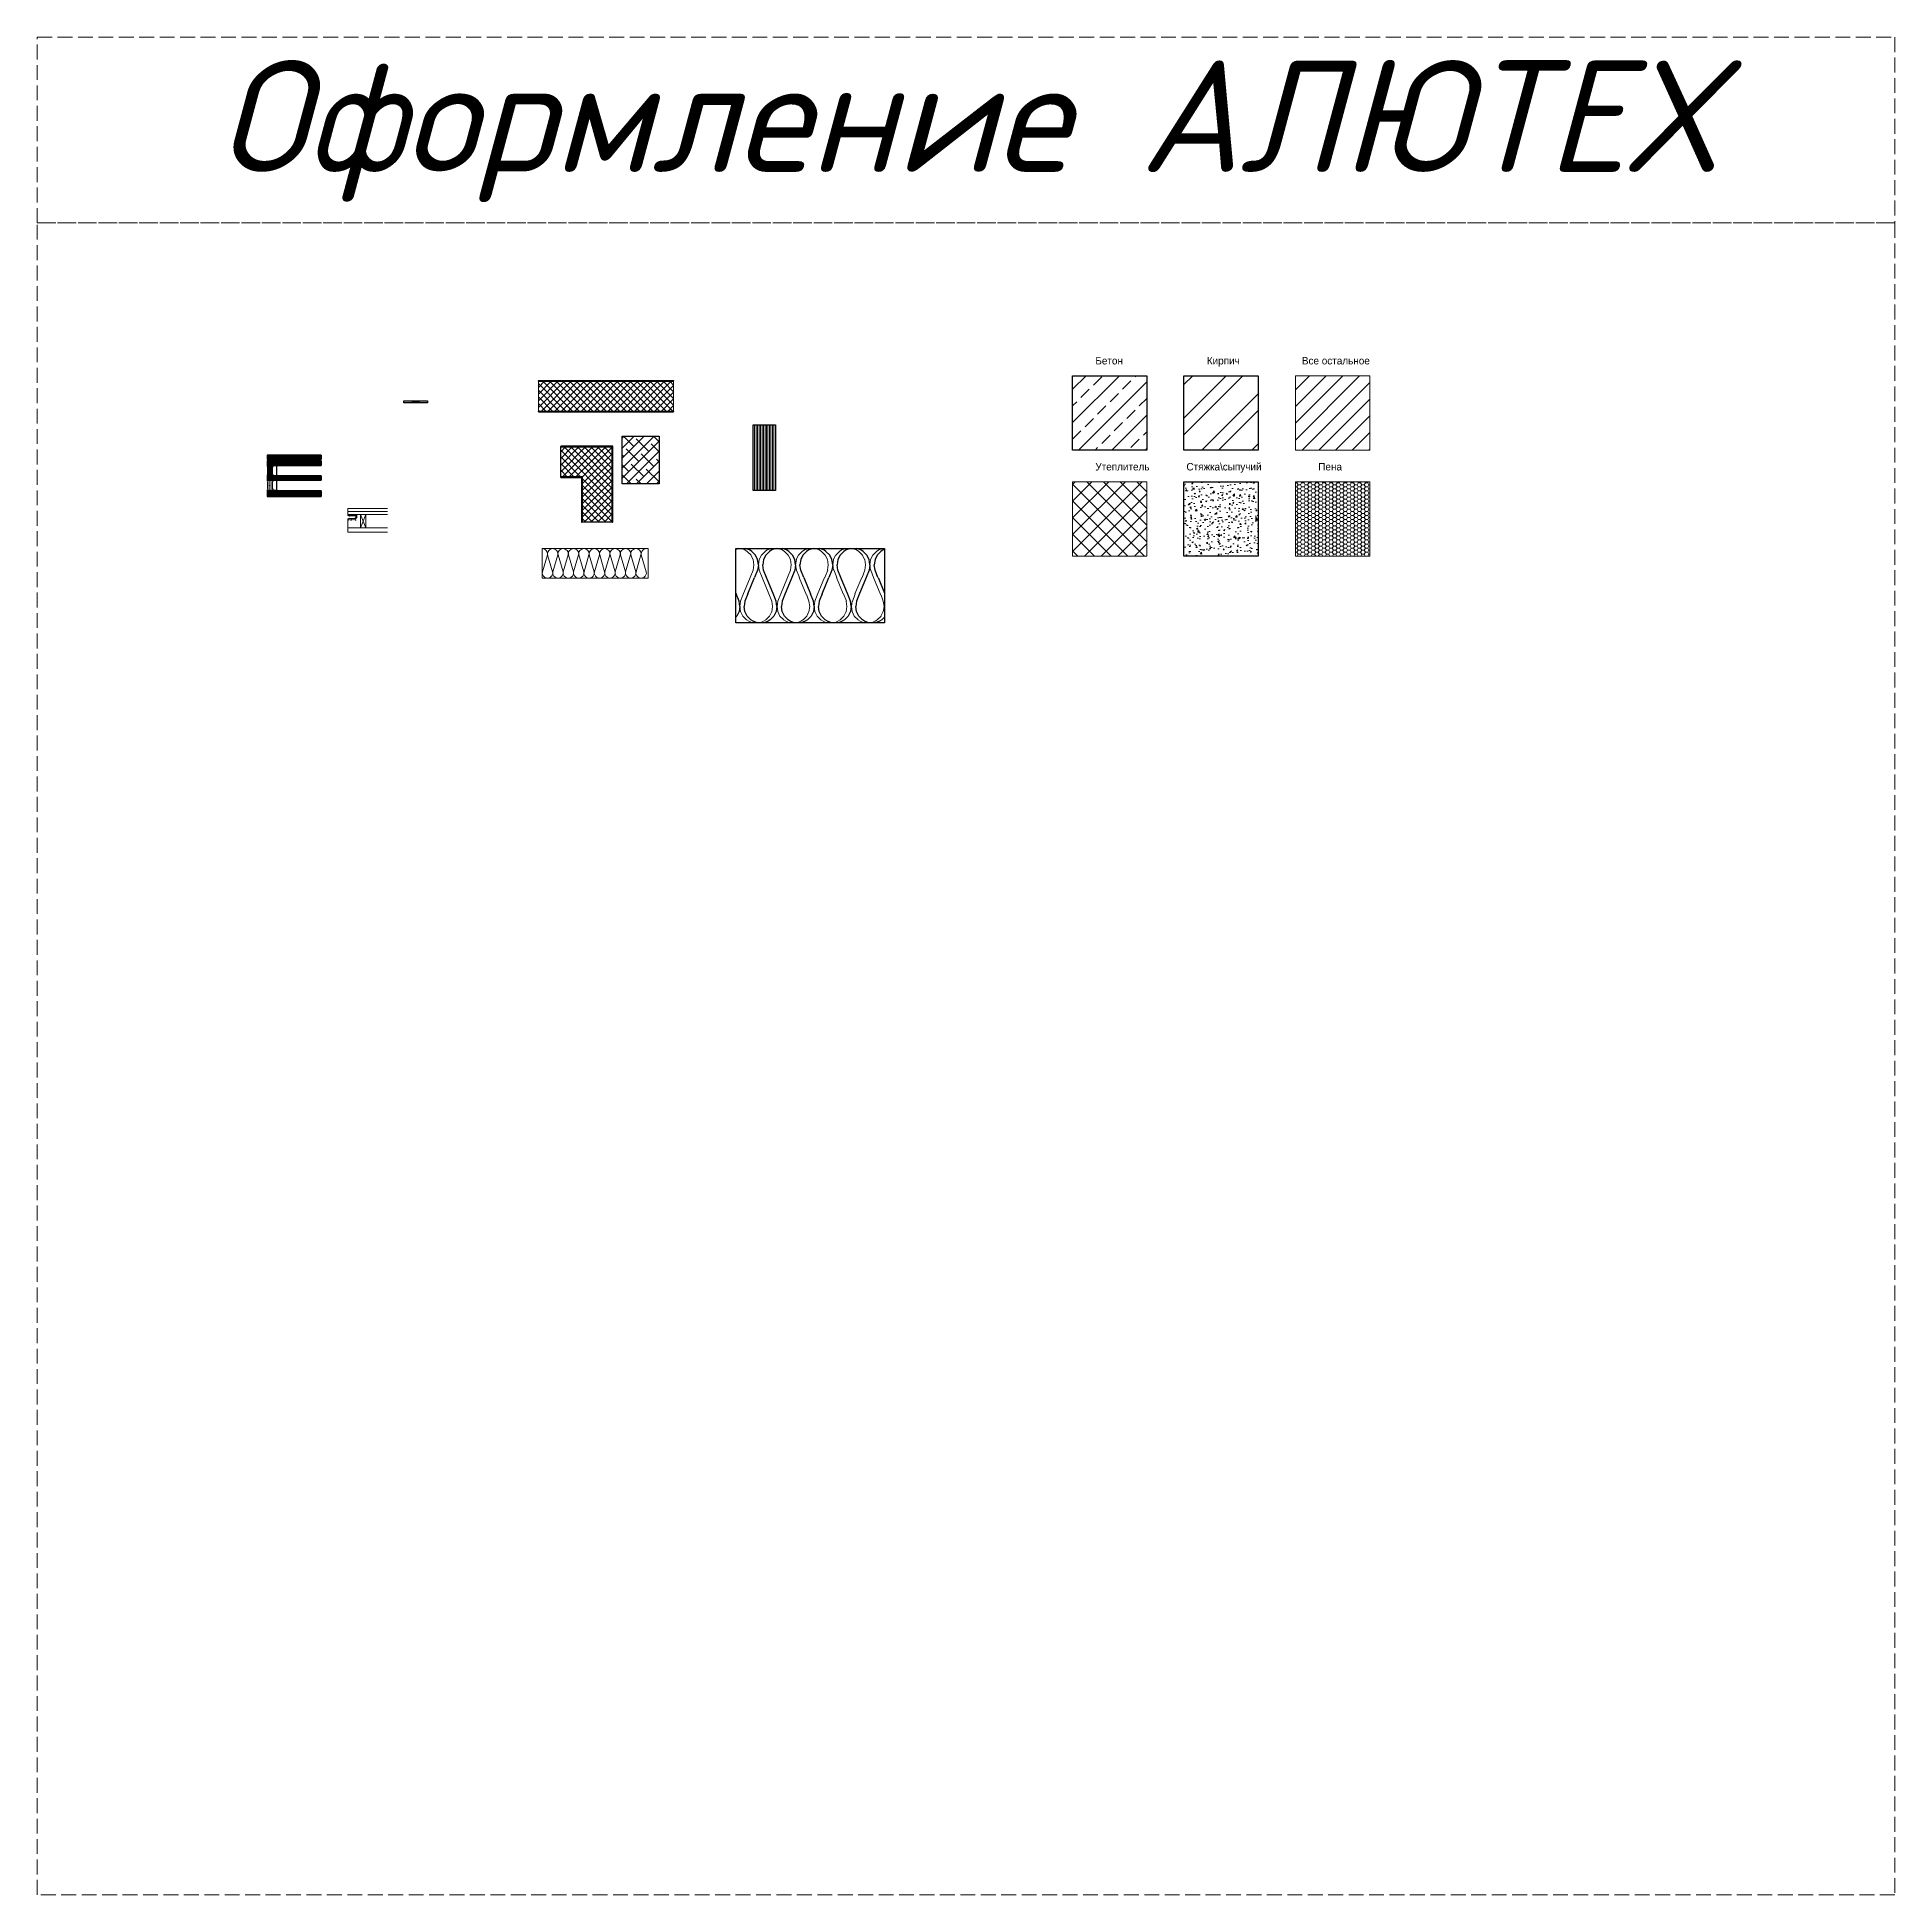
# Model space of a CAD drawing. Header units: millimetres. Extents: x -29692 to 34729, y -8412 to 43293.
# Drawn here: x -8584 to -6084, y -8412 to -5912 of the extents above; entities that cross this region are included whole.
import ezdxf

# ---------------------------------------------------------------- set-up
doc = ezdxf.new("R2010")
doc.units = ezdxf.units.MM
doc.linetypes.add('JIS_02_4.0', pattern=[5.5, 4, -1.5])
doc.layers.get('Defpoints').update_dxf_attribs({"color": 4, "lineweight": 35})
for name, color, linetype, lineweight in [('_0_004_Текст_01', 7, 'Continuous', 18), ('Aluminum-', 150, 'Continuous', 20), ('Art-', 30, 'Continuous', 9), ('Brick-', 12, 'Continuous', 25), ('Butyl-', 173, 'Continuous', 25), ('Concrete-', 36, 'Continuous', 25), ('EPDM-', 42, 'Continuous', 20), ('GasBlock-', 124, 'Continuous', 25), ('Glass-', 132, 'Continuous', 20), ('Isolation-', 136, 'Continuous', 9), ('Line1-', 252, 'Continuous', 9), ('Polyamid-', 124, 'Continuous', 20), ('PVH-', 90, 'Continuous', 20), ('SheetSteel-', 232, 'Continuous', 25), ('Steel-', 173, 'Continuous', 25)]:
    doc.layers.add(name, color=color, linetype=linetype, lineweight=lineweight)
doc.layers.add('_0_023 _Линия_04', color=96, linetype='JIS_02_4.0', lineweight=9, plot=False)
doc.layers.add('Wood-', color=7, linetype='Continuous', lineweight=25, true_color=0xfde091)
doc.styles.add('_DZ_4', font='isocpeui.ttf', dxfattribs={"height": 4})
doc.styles.add('alt-a', font='OpenGostTypeA.ttf', dxfattribs={"height": 2.5})

msp = doc.modelspace()

# ---------------------------------------------------------------- texts
at = {"transparency": 33554687, "style": 'alt-a'}
for s, p in [('Бетон', (-7160.236, -6352.247)), ('Кирпич', (-7010.236, -6352.247)), ('Все остальное', (-6882.307, -6352.247)), ('Утеплитель', (-7160.236, -6494.931)), ('Стяжка\\сыпучий', (-7037.703, -6494.931)), ('Пена', (-6860.236, -6494.931))]:
    msp.add_text(s, height=10, dxfattribs=at).set_placement(p)
at = {"layer": '_0_004_Текст_01', "transparency": 33554687, "insert": (-7334.319, -6038.494), "char_height": 150, "width": 12500, "attachment_point": 5, "style": '_DZ_4'}
msp.add_mtext('Оформление АЛЮТЕХ', dxfattribs=at)

# ---------------------------------------------------------------- blocks, each defined once
blk = doc.blocks.new('F50.1702')
at = {"transparency": 33554559}
h = blk.add_hatch(color=256, dxfattribs=at)
h.dxf.hatch_style = 1
edge = h.paths.add_edge_path()
edge.add_line((-11.9, -3.4), (-11.1, -3))
edge.add_arc((-10.6, -3.8), 1, 90, 120, ccw=False)
edge.add_line((-10.6, -2.8), (-10.1, -2.8))
edge.add_arc((-10.1, -2.5), 0.3, 270, 318.1897)
edge.add_arc((-9.7, -2.9), 0.3, 41.8103, 138.1897, ccw=False)
edge.add_arc((-9.3, -2.5), 0.3, 221.8103, 270)
edge.add_line((-9.3, -2.8), (-2.9, -2.8))
edge.add_arc((-2.9, -2.5), 0.3, 270, 315)
edge.add_line((-2.7, -2.8), (-1.3, -1.4))
edge.add_arc((-1.5, -1.1), 0.3, 315, 360)
edge.add_line((-1.2, -1.1), (-1.2, 0.3))
edge.add_arc((-1.5, 0.3), 0.3, 0, 90)
edge.add_line((-1.5, 0.6), (-9.3, 0.6))
edge.add_arc((-9.3, 0.3), 0.3, 90, 138.1897)
edge.add_arc((-9.7, 0.7), 0.3, 221.8103, 318.1897, ccw=False)
edge.add_arc((-10.1, 0.3), 0.3, 41.8103, 90)
edge.add_line((-10.1, 0.6), (-10.6, 0.6))
edge.add_arc((-10.6, 1.6), 1, 240, 270, ccw=False)
edge.add_line((-11.1, 0.7), (-11.9, 1.1))
edge.add_arc((-11.7, 1.4), 0.3, 90, 240, ccw=False)
edge.add_line((-11.7, 1.7), (-0.3, 1.7))
edge.add_arc((-0.3, 1.4), 0.3, 0, 90, ccw=False)
edge.add_line((0, 1.4), (0, -1.4))
edge.add_arc((-1, -1.4), 1, -45, 0, ccw=False)
edge.add_line((-0.3, -2.1), (-1.9, -3.7))
edge.add_arc((-2.6, -2.9), 1, 270, 315, ccw=False)
edge.add_line((-2.6, -3.9), (-11.7, -3.9))
edge.add_arc((-11.7, -3.6), 0.3, 120, 270, ccw=False)
for p, q in [((-11.9, 1.1), (-11.1, 0.7)), ((-11.7, 1.7), (-0.3, 1.7)), ((-10.1, 0.6), (-10.6, 0.6)), ((-9.3, 0.6), (-1.5, 0.6)), ((-1.2, 0.3), (-1.2, -1.1)), ((0, 1.4), (0, -1.4)), ((-11.9, -3.4), (-11.1, -3)), ((-2.6, -3.9), (-11.7, -3.9)), ((-10.1, -2.8), (-10.6, -2.8)), ((-2.9, -2.8), (-9.3, -2.8)), ((-1.3, -1.4), (-2.7, -2.8)), ((-0.3, -2.1), (-1.9, -3.7))]:
    blk.add_line(p, q)
for centre, radius, start, end in [((-11.7, 1.4), 0.3, 90, 240), ((-10.6, 1.6), 1, 240, 270), ((-10.1, 0.3), 0.3, 41.8103, 90), ((-9.7, 0.7), 0.3, 221.8103, 318.1897), ((-9.3, 0.3), 0.3, 90, 138.1897), ((-1.5, 0.3), 0.3, 0, 90), ((-0.3, 1.4), 0.3, 0, 90), ((-11.7, -3.6), 0.3, 120, 270), ((-10.6, -3.8), 1, 90, 120), ((-10.1, -2.5), 0.3, 270, 318.1897), ((-9.7, -2.9), 0.3, 41.8103, 138.1897), ((-9.3, -2.5), 0.3, 221.8103, 270), ((-2.9, -2.5), 0.3, 270, 315), ((-2.6, -2.9), 1, 270, 315), ((-1.5, -1.1), 0.3, 315, 0), ((-1, -1.4), 1, 315, 0)]:
    blk.add_arc(centre, radius, start, end)
at = {"layer": 'Art-', "style": 'alt-a'}
blk.add_text('F50.1702', height=2, dxfattribs=at).set_placement((-11.1, -6.2))
blk = doc.blocks.new('*U445')
at = {"lineweight": -3}
h = blk.add_hatch(dxfattribs=at)
h.set_pattern_fill('DOTS', color=256)
h.paths.add_polyline_path([(0.3, -17.4), (9.9, -17.4), (9.9, -14.3), (0.3, -14.3)])
for p, q in [((17, -8), (24, -26)), ((24, -8), (17, -26))]:
    blk.add_line(p, q)
for points in [[(53.2, 0), (0, 0), (0, -4), (53.2, -4)], [(53.2, -4), (0, -4), (0, -8), (53.2, -8)], [(0, -26), (0, -14.6), (0.3, -14.6)], [(17, -8), (17, -26)], [(24, -8), (24, -26)], [(53.2, -32), (0, -32), (0, -26), (53.2, -26)]]:
    blk.add_lwpolyline(points)
at = {"layer": 'PVH-'}
for p, q in [((0, -8.3), (0, -8.7)), ((11.7, -8), (0.3, -8)), ((0.3, -9), (11.7, -9)), ((12, -8.7), (12, -8.3))]:
    blk.add_line(p, q, dxfattribs=at)
for centre, start, end in [((0.3, -8.3), 90, 180), ((0.3, -8.7), 180, 270), ((11.7, -8.3), 0, 90), ((11.7, -8.7), 270, 0)]:
    blk.add_arc(centre, 0.3, start, end, dxfattribs=at)
at = {"layer": 'Aluminum-'}
blk.add_blockref('F50.1702', (12, -10.7), dxfattribs=at)
blk = doc.blocks.new('*U438')
at = {"layer": 'Isolation-', "lineweight": 5}
h = blk.add_hatch(dxfattribs=at)
h.set_pattern_fill('ANSI37', color=256, scale=2)
h.paths.add_polyline_path([(0, 41), (182, 41), (182, 1), (0, 1)])
at = {"layer": 'Isolation-'}
blk.add_lwpolyline([(0, 41), (182, 41), (182, 1), (0, 1)], close=True, dxfattribs=at)
at = {"layer": 'SheetSteel-'}
for p, q in [((0, 42), (0, 41.65)), ((0, 42), (182, 42)), ((0, 41.3), (0, 41.65)), ((0, 41.3), (182, 41.3)), ((182, 42), (182, 41.65)), ((182, 41.3), (182, 41.65)), ((0, 0.7), (0, 0.35)), ((0, 0.7), (182, 0.7)), ((0, 0), (0, 0.35)), ((0, 0), (182, 0)), ((182, 0.7), (182, 0.35)), ((182, 0), (182, 0.35))]:
    blk.add_line(p, q, dxfattribs=at)
blk = doc.blocks.new('*U437')
at = {"layer": 'Isolation-', "lineweight": 5}
h = blk.add_hatch(dxfattribs=at)
h.set_pattern_fill('ANSI37', color=256, scale=2)
h.set_pattern_definition([(45, (-8682.372, 441.414), (-4.490128, 4.490128), []), (135, (-8682.372, 441.414), (-4.490128, -4.490128), [])])
h.paths.add_polyline_path([(-70, -1), (-1, -1), (-1, -102), (-41, -102), (-41, -41), (-70, -41)])
at = {"layer": 'Isolation-', "lineweight": -3}
blk.add_lwpolyline([(-70, -1), (-1, -1), (-1, -102), (-41, -102), (-41, -41), (-70, -41), (-70, -1)], close=True, dxfattribs=at)
at = {"layer": 'SheetSteel-'}
for p, q in [((0, 0), (-70, 0)), ((-70, 0), (-70, -0.35)), ((0, 0), (-0.35, -0.35)), ((0, -102), (0, 0)), ((-70, -0.7), (-70, -0.35)), ((-0.7, -0.7), (-70, -0.7)), ((-0.7, -0.7), (-0.35, -0.35)), ((-0.7, -102), (-0.7, -0.7)), ((-70, -41.3), (-70, -41.65)), ((-70, -41.3), (-41.3, -41.3)), ((-70, -42), (-70, -41.65)), ((-70, -42), (-42, -42)), ((-42, -42), (-41.65, -41.65)), ((-42, -42), (-42, -102)), ((-41.3, -41.3), (-41.65, -41.65)), ((-41.3, -41.3), (-41.3, -102)), ((-42, -102), (-41.65, -102)), ((-41.3, -102), (-41.65, -102)), ((-0.7, -102), (-0.35, -102)), ((0, -102), (-0.35, -102))]:
    blk.add_line(p, q, dxfattribs=at)
blk = doc.blocks.new('*U434')
at = {"layer": 'Isolation-', "color": 0, "linetype": 'Continuous'}
blk.add_lwpolyline([(142.5, 0), (0, 0), (0, 40), (142.5, 40)], close=True, dxfattribs=at)
for points in [[(0, 0.1, 0.475804), (6.8, 8.4), (0.1, 31.5, -1.221511), (13.9, 31.5), (7.2, 8.4, 0.475804), (14, 0.1)], [(14, 0.1, 0.475804), (20.8, 8.4), (14.1, 31.5, -1.221511), (27.9, 31.5), (21.2, 8.4, 0.475804), (28, 0.1)], [(28, 0.1, 0.475804), (34.8, 8.4), (28.1, 31.5, -1.221511), (41.9, 31.5), (35.2, 8.4, 0.475804), (42, 0.1)], [(42, 0.1, 0.475804), (48.8, 8.4), (42.1, 31.5, -1.221511), (55.9, 31.5), (49.2, 8.4, 0.475804), (56, 0.1)], [(56, 0.1, 0.475804), (62.8, 8.4), (56.1, 31.5, -1.221511), (69.9, 31.5), (63.2, 8.4, 0.475804), (70, 0.1)], [(70, 0.1, 0.475804), (76.8, 8.4), (70.1, 31.5, -1.221511), (83.9, 31.5), (77.2, 8.4, 0.475804), (84, 0.1)], [(84, 0.1, 0.475804), (90.8, 8.4), (84.1, 31.5, -1.221511), (97.9, 31.5), (91.2, 8.4, 0.475804), (98, 0.1)], [(98, 0.1, 0.475804), (104.8, 8.4), (98.1, 31.5, -1.221511), (111.9, 31.5), (105.2, 8.4, 0.475804), (112, 0.1)], [(112, 0.1, 0.475804), (118.8, 8.4), (112.1, 31.5, -1.221511), (125.9, 31.5), (119.2, 8.4, 0.475804), (126, 0.1)], [(126, 0.1, 0.475804), (132.8, 8.4), (126.1, 31.5, -1.221511), (139.9, 31.5), (133.2, 8.4, 0.475804), (140, 0.1)]]:
    blk.add_lwpolyline(points, format="xyb", dxfattribs=at)
blk = doc.blocks.new('*U425')
at = {"lineweight": 5}
for p, q in [((0, 3), (32, 0)), ((32, 3), (0, 0))]:
    blk.add_line(p, q, dxfattribs=at)
at = {"lineweight": -3}
blk.add_lwpolyline([(0, 0), (0, 3), (32, 3), (32, 0)], close=True, dxfattribs=at)
blk = doc.blocks.new('*U436')
at = {"lineweight": 5, "ltscale": 0.5}
h = blk.add_hatch(dxfattribs=at)
h.set_pattern_fill('ANSI38', color=256, scale=3)
h.set_pattern_definition([(45, (10848.172, -4859.704), (-6.735192, 6.735192), []), (135, (10848.172, -4859.704), (-20.205576, 6.735192), [23.8125, -14.2875])])
h.paths.add_polyline_path([(-50.1, 64.2), (0, 64.2), (0, 0), (-50.1, 0)])
at = {"const_width": 0.5}
for points in [[(-49.9, 0), (-49.9, 64.2)], [(-0.2, 0), (-0.2, 64.2)]]:
    blk.add_lwpolyline(points, dxfattribs=at)
at = {"lineweight": -3, "ltscale": 0.5}
blk.add_lwpolyline([(-50.1, 64.2), (0, 64.2), (0, 0), (-50.1, 0)], close=True, dxfattribs=at)
blk = doc.blocks.new('*U441')
blk.add_lwpolyline([(0, 88.6), (30, 88.6), (30, 0), (0, 0)], close=True)
at = {"lineweight": 9}
for points in [[(2, 0), (2, 88.6)], [(4, 0), (4, 88.6)], [(6, 0), (6, 88.6)], [(8, 0), (8, 88.6)], [(10, 0), (10, 88.6)], [(12, 0), (12, 88.6)], [(14, 0), (14, 88.6)], [(16, 0), (16, 88.6)], [(18, 0), (18, 88.6)], [(20, 0), (20, 88.6)], [(22, 0), (22, 88.6)], [(24, 0), (24, 88.6)], [(26, 0), (26, 88.6)], [(28, 0), (28, 88.6)], [(30, 0), (30, 88.6)]]:
    blk.add_lwpolyline(points, dxfattribs=at)
blk = doc.blocks.new('*U443')
h = blk.add_hatch()
h.set_pattern_fill('H1INSUN1', color=256, style=0, pattern_type=2)
h.set_pattern_definition([(67.38, (-175.21, 39), (3e-06, 100), [26, -1274]), (67.38, (-75.21, 39), (3e-06, 100), [26, -1274]), (67.38, (24.79, 39), (3e-06, 100), [26, -1274]), (67.38, (124.79, 39), (3e-06, 100), [26, -1274]), (67.38, (224.79, 39), (3e-06, 100), [26, -1274]), (112.25, (-91.21, 39), (-2e-06, 100), [23.77, -2353.203]), (112.25, (8.79, 39), (-2e-06, 100), [23.77, -2353.203]), (112.249, (108.79, 39), (-2e-06, 100), [23.77, -2353.203]), (112.249, (208.79, 39), (-2e-06, 100), [23.77, -2353.203]), (112.249, (308.79, 39), (-2e-06, 100), [23.77, -2353.203]), (112.249, (408.79, 39), (-2e-06, 100), [23.77, -2353.203]), (112.249, (508.79, 39), (-2e-06, 100), [23.77, -2353.203]), (112.249, (608.79, 39), (-2e-06, 100), [23.77, -2353.203]), (112.249, (708.79, 39), (-2e-06, 100), [23.77, -2353.203]), (247.75, (-116.21, 61), (-7e-06, 100), [23.77, -2353.203]), (247.75, (-16.21, 61), (-7e-06, 100), [23.77, -2353.203]), (247.751, (83.79, 61), (-7e-06, 100), [23.77, -2353.203]), (247.751, (183.79, 61), (-7e-06, 100), [23.77, -2353.203]), (247.751, (283.79, 61), (-7e-06, 100), [23.77, -2353.203]), (247.751, (383.79, 61), (-7e-06, 100), [23.77, -2353.203]), (247.751, (483.79, 61), (-7e-06, 100), [23.77, -2353.203]), (247.751, (583.79, 61), (-7e-06, 100), [23.77, -2353.203]), (247.751, (683.79, 61), (-7e-06, 100), [23.77, -2353.203]), (292.62, (-151.21, 63), (-3e-06, 100), [26, -1274]), (292.62, (-51.21, 63), (-3e-06, 100), [26, -1274]), (292.62, (48.79, 63), (-3e-06, 100), [26, -1274]), (292.62, (148.79, 63), (-3e-06, 100), [26, -1274]), (292.62, (248.79, 63), (-3e-06, 100), [26, -1274]), (81.87, (-180.211, 22), (5e-06, 100), [7.071, -700.036]), (68.199, (-179.21, 29), (-1e-06, 100), [10.77, -527.746]), (68.2, (-79.21, 29), (-1e-06, 100), [10.77, -527.746]), (291.801, (-141.21, 39), (1e-06, 100), [10.77, -527.746]), (291.801, (-41.21, 39), (1e-06, 100), [10.77, -527.746]), (278.13, (-137.211, 29), (-5e-06, 100), [7.071, -700.036]), (278.13, (-180.211, 22), (-5e-06, 100), [7.071, -700.036]), (296.565, (-179.21, 15), (2e-06, 100), [6.708, -216.899]), (315, (-176.21, 9), (-7e-15, 100), [7.07, -134.35]), (326.31, (-171.21, 4), (-4e-06, 100), [3.606, -356.95]), (326.31, (-71.21, 4), (-4e-06, 100), [3.606, -356.95]), (326.31, (28.79, 4), (-4e-06, 100), [3.606, -356.95]), (341.565, (-168.21, 2), (-2e-07, 100), [3.16, -313.065]), (341.565, (-68.21, 2), (-2e-07, 100), [3.16, -313.065]), (341.565, (31.79, 2), (-2e-07, 100), [3.16, -313.065]), (341.565, (-165.21, 1), (-2e-07, 100), [3.16, -313.065]), (341.565, (-65.21, 1), (-2e-07, 100), [3.16, -313.065]), (341.565, (34.79, 1), (-2e-07, 100), [3.16, -313.065]), (0, (-162.21, 9e-15), (0, 100), [8, -92]), (18.435, (-154.21, 9e-15), (2e-07, 100), [3.16, -313.065]), (18.435, (-54.21, 9e-15), (2e-07, 100), [3.16, -313.065]), (18.435, (45.79, 9e-15), (2e-07, 100), [3.16, -313.065]), (18.435, (-151.21, 1), (2e-07, 100), [3.16, -313.065]), (18.435, (-51.21, 1), (2e-07, 100), [3.16, -313.065]), (18.435, (48.79, 1), (2e-07, 100), [3.16, -313.065]), (33.69, (-148.21, 2), (4e-06, 100), [3.606, -356.95]), (33.69, (-48.21, 2), (4e-06, 100), [3.606, -356.95]), (33.69, (51.79, 2), (4e-06, 100), [3.606, -356.95]), (45, (-145.21, 4), (7e-15, 100), [7.07, -134.35]), (63.435, (-140.21, 9), (-2e-06, 100), [6.708, -216.899]), (81.87, (-137.211, 15), (5e-06, 100), [7.071, -700.036]), (81.87, (-130.211, 22), (5e-06, 100), [7.071, -700.036]), (68.2, (-129.21, 29), (-1e-06, 100), [10.77, -527.746]), (68.199, (-29.21, 29), (-1e-06, 100), [10.77, -527.746]), (291.8, (-91.21, 39), (1e-06, 100), [10.77, -527.746]), (291.801, (8.79, 39), (1e-06, 100), [10.77, -527.746]), (278.13, (-87.211, 29), (-5e-06, 100), [7.071, -700.036]), (278.13, (-130.211, 22), (-5e-06, 100), [7.071, -700.036]), (296.565, (-129.21, 15), (2e-06, 100), [6.708, -216.899]), (315, (-126.21, 9), (-7e-15, 100), [7.07, -134.35]), (326.31, (-121.21, 4), (-4e-06, 100), [3.606, -356.95]), (326.31, (-21.21, 4), (-4e-06, 100), [3.606, -356.95]), (326.31, (78.79, 4), (-4e-06, 100), [3.606, -356.95]), (341.565, (-118.21, 2), (-2e-07, 100), [3.16, -313.065]), (341.565, (-18.21, 2), (-2e-07, 100), [3.16, -313.065]), (341.565, (81.79, 2), (-2e-07, 100), [3.16, -313.065]), (341.565, (-115.21, 1), (-2e-07, 100), [3.16, -313.065]), (341.565, (-15.21, 1), (-2e-07, 100), [3.16, -313.065]), (341.565, (84.79, 1), (-2e-07, 100), [3.16, -313.065]), (0, (-112.21, 9e-15), (0, 100), [8, -92]), (18.435, (-104.21, 9e-15), (2e-07, 100), [3.16, -313.065]), (18.435, (-4.21, 9e-15), (2e-07, 100), [3.16, -313.065]), (18.435, (95.79, 9e-15), (2e-07, 100), [3.16, -313.065]), (18.435, (-101.21, 1), (2e-07, 100), [3.16, -313.065]), (18.435, (-1.21, 1), (2e-07, 100), [3.16, -313.065]), (18.435, (98.79, 1), (2e-07, 100), [3.16, -313.065]), (33.69, (-98.21, 2), (4e-06, 100), [3.606, -356.95]), (33.69, (1.79, 2), (4e-06, 100), [3.606, -356.95]), (33.69, (101.79, 2), (4e-06, 100), [3.606, -356.95]), (45, (-95.21, 4), (7e-15, 100), [7.07, -134.35]), (63.435, (-90.21, 9), (-2e-06, 100), [6.708, -216.899]), (81.87, (-87.211, 15), (5e-06, 100), [7.071, -700.036]), (81.87, (-155.211, 78), (5e-06, 100), [7.071, -700.036]), (63.435, (-154.21, 85), (-2e-06, 100), [6.708, -216.899]), (45, (-151.21, 91), (7e-15, 100), [7.07, -134.35]), (33.69, (-146.21, 96), (4e-06, 100), [3.606, -356.95]), (33.69, (-46.21, 96), (4e-06, 100), [3.606, -356.95]), (33.69, (53.79, 96), (4e-06, 100), [3.606, -356.95]), (18.435, (-143.21, 98), (2e-07, 100), [3.16, -313.065]), (18.435, (-43.21, 98), (2e-07, 100), [3.16, -313.065]), (18.435, (56.79, 98), (2e-07, 100), [3.16, -313.065]), (18.435, (-140.21, 99), (2e-07, 100), [3.16, -313.065]), (18.435, (-40.21, 99), (2e-07, 100), [3.16, -313.065]), (18.435, (59.79, 99), (2e-07, 100), [3.16, -313.065]), (0, (-137.21, 100), (0, 100), [8, -92]), (341.565, (-129.21, 100), (-2e-07, 100), [3.16, -313.065]), (341.565, (-29.21, 100), (-2e-07, 100), [3.16, -313.065]), (341.565, (70.79, 100), (-2e-07, 100), [3.16, -313.065]), (341.565, (-126.21, 99), (-2e-07, 100), [3.16, -313.065]), (341.565, (-26.21, 99), (-2e-07, 100), [3.16, -313.065]), (341.565, (73.79, 99), (-2e-07, 100), [3.16, -313.065]), (326.31, (-123.21, 98), (-4e-06, 100), [3.606, -356.95]), (326.31, (-23.21, 98), (-4e-06, 100), [3.606, -356.95]), (326.31, (76.79, 98), (-4e-06, 100), [3.606, -356.95]), (315, (-120.21, 96), (-7e-15, 100), [7.07, -134.35]), (296.565, (-115.21, 91), (2e-06, 100), [6.708, -216.899]), (278.13, (-112.211, 85), (-5e-06, 100), [7.071, -700.036]), (278.13, (-155.211, 78), (-5e-06, 100), [7.071, -700.036]), (290.556, (-154.21, 71), (1e-06, 100), [8.544, -845.856]), (290.556, (-54.21, 71), (1e-06, 100), [8.544, -845.856]), (290.556, (45.79, 71), (1e-06, 100), [8.544, -845.856]), (68.2, (-116.21, 61), (-1e-06, 100), [10.77, -527.746]), (68.199, (-16.21, 61), (-1e-06, 100), [10.77, -527.746]), (81.87, (-112.211, 71), (5e-06, 100), [7.071, -700.036]), (0, (-183.21, 100), (0, 100), [4, -96]), (341.565, (-179.21, 100), (-2e-07, 100), [3.16, -313.065]), (341.565, (-79.21, 100), (-2e-07, 100), [3.16, -313.065]), (341.565, (20.79, 100), (-2e-07, 100), [3.16, -313.065]), (341.565, (-176.21, 99), (-2e-07, 100), [3.16, -313.065]), (341.565, (-76.21, 99), (-2e-07, 100), [3.16, -313.065]), (341.565, (23.79, 99), (-2e-07, 100), [3.16, -313.065]), (326.31, (-173.21, 98), (-4e-06, 100), [3.606, -356.95]), (326.31, (-73.21, 98), (-4e-06, 100), [3.606, -356.95]), (326.31, (26.79, 98), (-4e-06, 100), [3.606, -356.95]), (315, (-170.21, 96), (-7e-15, 100), [7.07, -134.35]), (296.565, (-165.21, 91), (2e-06, 100), [6.708, -216.899]), (278.13, (-162.211, 85), (-5e-06, 100), [7.071, -700.036]), (69.444, (-165.21, 63), (-1e-06, 100), [8.544, -845.856]), (69.444, (-65.21, 63), (-1e-06, 100), [8.544, -845.856]), (69.444, (34.79, 63), (-1e-06, 100), [8.544, -845.856]), (81.87, (-162.211, 71), (5e-06, 100), [7.071, -700.036]), (81.87, (-105.211, 78), (5e-06, 100), [7.071, -700.036]), (63.435, (-104.21, 85), (-2e-06, 100), [6.708, -216.899]), (45, (-101.21, 91), (7e-15, 100), [7.07, -134.35]), (33.69, (-96.21, 96), (4e-06, 100), [3.606, -356.95]), (33.69, (3.79, 96), (4e-06, 100), [3.606, -356.95]), (33.69, (103.79, 96), (4e-06, 100), [3.606, -356.95]), (18.435, (-93.21, 98), (2e-07, 100), [3.16, -313.065]), (18.435, (6.79, 98), (2e-07, 100), [3.16, -313.065]), (18.435, (106.79, 98), (2e-07, 100), [3.16, -313.065]), (18.435, (-90.21, 99), (2e-07, 100), [3.16, -313.065]), (18.435, (9.79, 99), (2e-07, 100), [3.16, -313.065]), (18.435, (109.79, 99), (2e-07, 100), [3.16, -313.065]), (0, (-87.21, 100), (0, 100), [4, -96]), (278.13, (-105.211, 78), (-5e-06, 100), [7.071, -700.036]), (291.8, (-104.21, 71), (1e-06, 100), [10.77, -527.746]), (291.801, (-4.21, 71), (1e-06, 100), [10.77, -527.746])])
h.paths.add_polyline_path([(0, 100), (0, 0), (-199.9, 0), (-199.9, 100)])
at = {"ltscale": 20}
blk.add_lwpolyline([(0, 100), (0, 0), (-199.9, 0), (-199.9, 100)], close=True, dxfattribs=at)
blk = doc.blocks.new('*U449')
at = {"layer": 'Butyl-'}
h = blk.add_hatch(dxfattribs=at)
h.set_pattern_fill('DOTS', color=256, scale=0.4, angle=270, style=0)
h.set_pattern_definition([(270, (59.7, 22), (0.635, -0.3175), [0, -0.635])])
edge = h.paths.add_edge_path()
edge.add_line((0, 42), (-8.2, 42))
edge.add_line((-8.2, 42), (-6.5, 39))
edge.add_line((-6.5, 39), (-6.5, 31))
edge.add_line((-6.5, 31), (-8.2, 28))
edge.add_line((-8.2, 28), (0, 28))
edge.add_arc((46, 35), 46.6, 171.3558, 188.6442, ccw=False)
h = blk.add_hatch(dxfattribs=at)
h.set_pattern_fill('DOTS', color=256, scale=0.4, angle=270, style=0)
h.set_pattern_definition([(270, (54.7, 7.9), (0.635, -0.3175), [0, -0.635])])
edge = h.paths.add_edge_path()
edge.add_line((0, 22), (-8.2, 22))
edge.add_line((-8.2, 22), (-6.5, 19))
edge.add_line((-6.5, 19), (-6.5, 11))
edge.add_line((-6.5, 11), (-8.2, 8))
edge.add_line((-8.2, 8), (0, 8))
edge.add_arc((48.7, 15), 49.2, 171.8288, 188.1712, ccw=False)
at = {"layer": 'Glass-', "lineweight": 5, "transparency": 33554559}
h = blk.add_hatch(dxfattribs=at)
h.set_pattern_fill('ANSI31', color=256, scale=0.315, angle=135)
h.set_pattern_definition([(180, (1e-10, -12), (0, -1.000125), [])])
h.paths.add_polyline_path([(-72.8, 50), (-72.8, 56), (0, 56), (0, 50)])
h = blk.add_hatch(dxfattribs=at)
h.set_pattern_fill('ANSI31', color=256, scale=0.315, angle=135)
h.set_pattern_definition([(180, (9e-11, -10), (0, -1.000125), [])])
h.paths.add_polyline_path([(-72.8, 42), (-72.8, 48), (0, 48), (0, 42)])
h = blk.add_hatch(dxfattribs=at)
h.set_pattern_fill('ANSI31', color=256, scale=0.315, angle=135)
h.set_pattern_definition([(180, (-1e-10, -4), (0, -1.000125), [])])
h.paths.add_polyline_path([(-72.8, 22), (-72.8, 28), (0, 28), (0, 22)])
h = blk.add_hatch(dxfattribs=at)
h.set_pattern_fill('ANSI31', color=256, scale=0.315, angle=135)
h.paths.add_polyline_path([(-72.8, 0), (-72.8, 8), (0, 8), (0, 0)])
at = {"layer": 'Aluminum-', "lineweight": 18}
for points in [[(-8.2, 42), (-6.5, 39), (-6.5, 31), (-8.2, 28), (-13, 28), (-13, 42)], [(-8.5, 28.5), (-7, 31.1), (-7, 38.9), (-8.5, 41.5), (-12.5, 41.5), (-12.5, 28.5)], [(-8.2, 22), (-6.5, 19), (-6.5, 11), (-8.2, 8), (-13, 8), (-13, 22)], [(-8.5, 8.5), (-7, 11.1), (-7, 18.9), (-8.5, 21.5), (-12.5, 21.5), (-12.5, 8.5)]]:
    blk.add_lwpolyline(points, close=True, dxfattribs=at)
at = {"layer": 'Butyl-', "lineweight": 18, "ltscale": 4}
for points in [[(0, 42), (-8.2, 42), (-6.5, 39), (-6.5, 31), (-8.2, 28), (0, 28, -0.075578)], [(0, 22), (-8.2, 22), (-6.5, 19), (-6.5, 11), (-8.2, 8), (0, 8, -0.071429)]]:
    blk.add_lwpolyline(points, format="xyb", close=True, dxfattribs=at)
at = {"layer": 'Defpoints'}
for p, q in [((-72.8, 50), (-72.8, 56)), ((-72.8, 42), (-72.8, 48)), ((-72.8, 22), (-72.8, 28)), ((-72.8, 0), (-72.8, 8))]:
    blk.add_line(p, q, dxfattribs=at)
at = {"layer": 'Glass-', "lineweight": -2, "ltscale": 4}
for points in [[(-72.8, 56), (0, 56), (0, 50), (-72.8, 50)], [(-72.8, 48), (0, 48), (0, 42), (-72.8, 42)], [(-72.8, 28), (0, 28), (0, 22), (-72.8, 22)], [(-72.8, 8), (0, 8), (0, 0), (-72.8, 0)]]:
    blk.add_lwpolyline(points, dxfattribs=at)

# ---------------------------------------------------------------- hatches: boundary and pattern name
h = msp.add_hatch()
h.set_pattern_fill('H1INSUN1', color=256, angle=180, style=0, pattern_type=2)
h.set_pattern_definition([(247.38, (-7468.808, -6638.988), (-3e-06, -100), [26, -1274]), (247.38, (-7568.808, -6638.988), (-3e-06, -100), [26, -1274]), (247.38, (-7668.808, -6638.988), (-3e-06, -100), [26, -1274]), (247.38, (-7768.808, -6638.988), (-3e-06, -100), [26, -1274]), (247.38, (-7868.808, -6638.988), (-3e-06, -100), [26, -1274]), (292.25, (-7552.808, -6638.988), (2e-06, -100), [23.77, -2353.203]), (292.25, (-7652.808, -6638.988), (2e-06, -100), [23.77, -2353.203]), (292.249, (-7752.808, -6638.988), (2e-06, -100), [23.77, -2353.203]), (292.249, (-7852.808, -6638.988), (2e-06, -100), [23.77, -2353.203]), (292.249, (-7952.808, -6638.988), (2e-06, -100), [23.77, -2353.203]), (292.249, (-8052.808, -6638.988), (2e-06, -100), [23.77, -2353.203]), (292.249, (-8152.808, -6638.988), (2e-06, -100), [23.77, -2353.203]), (292.249, (-8252.808, -6638.988), (2e-06, -100), [23.77, -2353.203]), (292.249, (-8352.808, -6638.988), (2e-06, -100), [23.77, -2353.203]), (67.75, (-7527.808, -6660.988), (7e-06, -100), [23.77, -2353.203]), (67.75, (-7627.808, -6660.988), (7e-06, -100), [23.77, -2353.203]), (67.751, (-7727.808, -6660.988), (7e-06, -100), [23.77, -2353.203]), (67.751, (-7827.808, -6660.988), (7e-06, -100), [23.77, -2353.203]), (67.751, (-7927.808, -6660.988), (7e-06, -100), [23.77, -2353.203]), (67.751, (-8027.808, -6660.988), (7e-06, -100), [23.77, -2353.203]), (67.751, (-8127.808, -6660.988), (7e-06, -100), [23.77, -2353.203]), (67.751, (-8227.808, -6660.988), (7e-06, -100), [23.77, -2353.203]), (67.751, (-8327.808, -6660.988), (7e-06, -100), [23.77, -2353.203]), (112.62, (-7492.808, -6662.988), (3e-06, -100), [26, -1274]), (112.62, (-7592.808, -6662.988), (3e-06, -100), [26, -1274]), (112.62, (-7692.808, -6662.988), (3e-06, -100), [26, -1274]), (112.62, (-7792.808, -6662.988), (3e-06, -100), [26, -1274]), (112.62, (-7892.808, -6662.988), (3e-06, -100), [26, -1274]), (261.87, (-7463.808, -6621.988), (-5e-06, -100), [7.071, -700.036]), (248.199, (-7464.808, -6628.988), (1e-06, -100), [10.77, -527.746]), (248.2, (-7564.808, -6628.988), (1e-06, -100), [10.77, -527.746]), (111.801, (-7502.808, -6638.988), (-1e-06, -100), [10.77, -527.746]), (111.801, (-7602.808, -6638.988), (-1e-06, -100), [10.77, -527.746]), (98.13, (-7506.808, -6628.988), (5e-06, -100), [7.071, -700.036]), (98.13, (-7463.808, -6621.988), (5e-06, -100), [7.071, -700.036]), (116.565, (-7464.808, -6614.99), (-2e-06, -100), [6.708, -216.899]), (135, (-7467.81, -6608.99), (-5e-15, -100), [7.07, -134.35]), (146.31, (-7472.81, -6603.99), (4e-06, -100), [3.606, -356.95]), (146.31, (-7572.81, -6603.99), (4e-06, -100), [3.606, -356.95]), (146.31, (-7672.81, -6603.99), (4e-06, -100), [3.606, -356.95]), (161.565, (-7475.81, -6601.99), (2e-07, -100), [3.16, -313.065]), (161.565, (-7575.81, -6601.99), (2e-07, -100), [3.16, -313.065]), (161.565, (-7675.81, -6601.99), (2e-07, -100), [3.16, -313.065]), (161.565, (-7478.81, -6600.99), (2e-07, -100), [3.16, -313.065]), (161.565, (-7578.81, -6600.99), (2e-07, -100), [3.16, -313.065]), (161.565, (-7678.81, -6600.99), (2e-07, -100), [3.16, -313.065]), (180, (-7481.81, -6599.99), (-1e-14, -100), [8, -92]), (198.435, (-7489.81, -6599.99), (-2e-07, -100), [3.16, -313.065]), (198.435, (-7589.81, -6599.99), (-2e-07, -100), [3.16, -313.065]), (198.435, (-7689.81, -6599.99), (-2e-07, -100), [3.16, -313.065]), (198.435, (-7492.81, -6600.99), (-2e-07, -100), [3.16, -313.065]), (198.435, (-7592.81, -6600.99), (-2e-07, -100), [3.16, -313.065]), (198.435, (-7692.81, -6600.99), (-2e-07, -100), [3.16, -313.065]), (213.69, (-7495.81, -6601.99), (-4e-06, -100), [3.606, -356.95]), (213.69, (-7595.81, -6601.99), (-4e-06, -100), [3.606, -356.95]), (213.69, (-7695.81, -6601.99), (-4e-06, -100), [3.606, -356.95]), (225, (-7498.81, -6603.99), (-2e-14, -100), [7.07, -134.35]), (243.435, (-7503.808, -6608.99), (2e-06, -100), [6.708, -216.899]), (261.87, (-7506.808, -6614.988), (-5e-06, -100), [7.071, -700.036]), (261.87, (-7513.808, -6621.988), (-5e-06, -100), [7.071, -700.036]), (248.2, (-7514.808, -6628.988), (1e-06, -100), [10.77, -527.746]), (248.199, (-7614.808, -6628.988), (1e-06, -100), [10.77, -527.746]), (111.8, (-7552.808, -6638.988), (-1e-06, -100), [10.77, -527.746]), (111.801, (-7652.808, -6638.988), (-1e-06, -100), [10.77, -527.746]), (98.13, (-7556.808, -6628.988), (5e-06, -100), [7.071, -700.036]), (98.13, (-7513.808, -6621.988), (5e-06, -100), [7.071, -700.036]), (116.565, (-7514.808, -6614.99), (-2e-06, -100), [6.708, -216.899]), (135, (-7517.81, -6608.99), (-5e-15, -100), [7.07, -134.35]), (146.31, (-7522.81, -6603.99), (4e-06, -100), [3.606, -356.95]), (146.31, (-7622.81, -6603.99), (4e-06, -100), [3.606, -356.95]), (146.31, (-7722.81, -6603.99), (4e-06, -100), [3.606, -356.95]), (161.565, (-7525.81, -6601.99), (2e-07, -100), [3.16, -313.065]), (161.565, (-7625.81, -6601.99), (2e-07, -100), [3.16, -313.065]), (161.565, (-7725.81, -6601.99), (2e-07, -100), [3.16, -313.065]), (161.565, (-7528.81, -6600.99), (2e-07, -100), [3.16, -313.065]), (161.565, (-7628.81, -6600.99), (2e-07, -100), [3.16, -313.065]), (161.565, (-7728.81, -6600.99), (2e-07, -100), [3.16, -313.065]), (180, (-7531.81, -6599.99), (-1e-14, -100), [8, -92]), (198.435, (-7539.81, -6599.99), (-2e-07, -100), [3.16, -313.065]), (198.435, (-7639.81, -6599.99), (-2e-07, -100), [3.16, -313.065]), (198.435, (-7739.81, -6599.99), (-2e-07, -100), [3.16, -313.065]), (198.435, (-7542.81, -6600.99), (-2e-07, -100), [3.16, -313.065]), (198.435, (-7642.81, -6600.99), (-2e-07, -100), [3.16, -313.065]), (198.435, (-7742.81, -6600.99), (-2e-07, -100), [3.16, -313.065]), (213.69, (-7545.81, -6601.99), (-4e-06, -100), [3.606, -356.95]), (213.69, (-7645.81, -6601.99), (-4e-06, -100), [3.606, -356.95]), (213.69, (-7745.81, -6601.99), (-4e-06, -100), [3.606, -356.95]), (225, (-7548.81, -6603.99), (-2e-14, -100), [7.07, -134.35]), (243.435, (-7553.808, -6608.99), (2e-06, -100), [6.708, -216.899]), (261.87, (-7556.808, -6614.988), (-5e-06, -100), [7.071, -700.036]), (261.87, (-7488.808, -6677.988), (-5e-06, -100), [7.071, -700.036]), (243.435, (-7489.808, -6684.99), (2e-06, -100), [6.708, -216.899]), (225, (-7492.81, -6690.99), (-2e-14, -100), [7.07, -134.35]), (213.69, (-7497.81, -6695.99), (-4e-06, -100), [3.606, -356.95]), (213.69, (-7597.81, -6695.99), (-4e-06, -100), [3.606, -356.95]), (213.69, (-7697.81, -6695.99), (-4e-06, -100), [3.606, -356.95]), (198.435, (-7500.81, -6697.99), (-2e-07, -100), [3.16, -313.065]), (198.435, (-7600.81, -6697.99), (-2e-07, -100), [3.16, -313.065]), (198.435, (-7700.81, -6697.99), (-2e-07, -100), [3.16, -313.065]), (198.435, (-7503.81, -6698.99), (-2e-07, -100), [3.16, -313.065]), (198.435, (-7603.81, -6698.99), (-2e-07, -100), [3.16, -313.065]), (198.435, (-7703.81, -6698.99), (-2e-07, -100), [3.16, -313.065]), (180, (-7506.81, -6699.99), (-1e-14, -100), [8, -92]), (161.565, (-7514.81, -6699.99), (2e-07, -100), [3.16, -313.065]), (161.565, (-7614.81, -6699.99), (2e-07, -100), [3.16, -313.065]), (161.565, (-7714.81, -6699.99), (2e-07, -100), [3.16, -313.065]), (161.565, (-7517.81, -6698.99), (2e-07, -100), [3.16, -313.065]), (161.565, (-7617.81, -6698.99), (2e-07, -100), [3.16, -313.065]), (161.565, (-7717.81, -6698.99), (2e-07, -100), [3.16, -313.065]), (146.31, (-7520.81, -6697.99), (4e-06, -100), [3.606, -356.95]), (146.31, (-7620.81, -6697.99), (4e-06, -100), [3.606, -356.95]), (146.31, (-7720.81, -6697.99), (4e-06, -100), [3.606, -356.95]), (135, (-7523.81, -6695.99), (-5e-15, -100), [7.07, -134.35]), (116.565, (-7528.808, -6690.99), (-2e-06, -100), [6.708, -216.899]), (98.13, (-7531.808, -6684.988), (5e-06, -100), [7.071, -700.036]), (98.13, (-7488.808, -6677.988), (5e-06, -100), [7.071, -700.036]), (110.556, (-7489.808, -6670.988), (-1e-06, -100), [8.544, -845.856]), (110.556, (-7589.808, -6670.988), (-1e-06, -100), [8.544, -845.856]), (110.556, (-7689.808, -6670.988), (-1e-06, -100), [8.544, -845.856]), (248.2, (-7527.808, -6660.988), (1e-06, -100), [10.77, -527.746]), (248.199, (-7627.808, -6660.988), (1e-06, -100), [10.77, -527.746]), (261.87, (-7531.808, -6670.988), (-5e-06, -100), [7.071, -700.036]), (180, (-7460.81, -6699.99), (-1e-14, -100), [4, -96]), (161.565, (-7464.81, -6699.99), (2e-07, -100), [3.16, -313.065]), (161.565, (-7564.81, -6699.99), (2e-07, -100), [3.16, -313.065]), (161.565, (-7664.81, -6699.99), (2e-07, -100), [3.16, -313.065]), (161.565, (-7467.81, -6698.99), (2e-07, -100), [3.16, -313.065]), (161.565, (-7567.81, -6698.99), (2e-07, -100), [3.16, -313.065]), (161.565, (-7667.81, -6698.99), (2e-07, -100), [3.16, -313.065]), (146.31, (-7470.81, -6697.99), (4e-06, -100), [3.606, -356.95]), (146.31, (-7570.81, -6697.99), (4e-06, -100), [3.606, -356.95]), (146.31, (-7670.81, -6697.99), (4e-06, -100), [3.606, -356.95]), (135, (-7473.81, -6695.99), (-5e-15, -100), [7.07, -134.35]), (116.565, (-7478.808, -6690.99), (-2e-06, -100), [6.708, -216.899]), (98.13, (-7481.808, -6684.988), (5e-06, -100), [7.071, -700.036]), (249.444, (-7478.808, -6662.988), (1e-06, -100), [8.544, -845.856]), (249.444, (-7578.808, -6662.988), (1e-06, -100), [8.544, -845.856]), (249.444, (-7678.808, -6662.988), (1e-06, -100), [8.544, -845.856]), (261.87, (-7481.808, -6670.988), (-5e-06, -100), [7.071, -700.036]), (261.87, (-7538.808, -6677.988), (-5e-06, -100), [7.071, -700.036]), (243.435, (-7539.808, -6684.99), (2e-06, -100), [6.708, -216.899]), (225, (-7542.81, -6690.99), (-2e-14, -100), [7.07, -134.35]), (213.69, (-7547.81, -6695.99), (-4e-06, -100), [3.606, -356.95]), (213.69, (-7647.81, -6695.99), (-4e-06, -100), [3.606, -356.95]), (213.69, (-7747.81, -6695.99), (-4e-06, -100), [3.606, -356.95]), (198.435, (-7550.81, -6697.99), (-2e-07, -100), [3.16, -313.065]), (198.435, (-7650.81, -6697.99), (-2e-07, -100), [3.16, -313.065]), (198.435, (-7750.81, -6697.99), (-2e-07, -100), [3.16, -313.065]), (198.435, (-7553.81, -6698.99), (-2e-07, -100), [3.16, -313.065]), (198.435, (-7653.81, -6698.99), (-2e-07, -100), [3.16, -313.065]), (198.435, (-7753.81, -6698.99), (-2e-07, -100), [3.16, -313.065]), (180, (-7556.81, -6699.99), (-1e-14, -100), [4, -96]), (98.13, (-7538.808, -6677.988), (5e-06, -100), [7.071, -700.036]), (111.8, (-7539.808, -6670.988), (-1e-06, -100), [10.77, -527.746]), (111.801, (-7639.808, -6670.988), (-1e-06, -100), [10.77, -527.746])])
h.paths.add_polyline_path([(-7644.019, -6699.988), (-7644.019, -6599.988), (-7444.141, -6599.988), (-7444.141, -6699.988)])
at = {"layer": 'Brick-', "lineweight": 5, "transparency": 33554687}
h = msp.add_hatch(dxfattribs=at)
h.set_pattern_fill('ANSI32', color=256, scale=5)
h.set_pattern_definition([(45, (-17314.944, -5854.63), (-33.67596, 33.67596), []), (45, (-17292.494, -5854.63), (-33.67596, 33.67596), [])])
h.paths.add_polyline_path([(-6940.989, -6467.509), (-7040.989, -6467.509), (-7040.989, -6367.509), (-6940.989, -6367.509)])
at = {"layer": 'Concrete-', "lineweight": 5, "transparency": 33554687}
h = msp.add_hatch(dxfattribs=at)
h.set_pattern_fill('ANSI33', color=256, scale=5)
h.set_pattern_definition([(45, (-7190.99, -6610.192), (-22.4506, 22.4506), []), (45, (-7168.538, -6610.192), (-22.4506, 22.4506), [15.875, -7.9375])])
h.paths.add_polyline_path([(-7090.989, -6467.509), (-7190.989, -6467.509), (-7190.989, -6367.509), (-7090.989, -6367.509)])
at = {"layer": 'EPDM-', "lineweight": 5, "transparency": 33554687}
h = msp.add_hatch(dxfattribs=at)
h.set_pattern_fill('HONEY', color=256)
h.set_pattern_definition([(0, (-17764.9443, -5997.3153), (4.7625, 2.74963064), [3.175, -6.35]), (120, (-17764.9443, -5997.3153), (-4.7625, 2.74963066), [3.175, -6.35]), (60, (-17764.9443, -5997.3153), (1e-08, 5.4992613), [-6.35, 3.175])])
h.paths.add_polyline_path([(-6790.989, -6610.192), (-6890.989, -6610.192), (-6890.989, -6510.192), (-6790.989, -6510.192)])
at = {"layer": 'GasBlock-', "lineweight": 5, "transparency": 33554687}
h = msp.add_hatch(dxfattribs=at)
h.set_pattern_fill('AR-CONC', color=256, scale=0.1)
h.set_pattern_definition([(50, (-17764.944, -5997.315), (18.218467, -1.593909), [1.905, -20.955]), (355, (-17764.944, -5997.315), (-3.524342, 19.105685), [1.524, -16.764058]), (100.45144, (-17763.426, -5997.448), (14.694125, 17.511775), [1.619, -17.809024]), (46.1842, (-17764.944, -5992.235), (27.107904, -4.204233), [2.8575, -31.4325]), (96.63556, (-17762.685, -5992.586), (23.740413, 24.74261), [2.4285, -26.71356]), (351.18415, (-17764.944, -5992.235), (23.74041, 24.74261), [2.286, -25.14597]), (21, (-17762.404, -5993.505), (15.16144, -10.22652), [1.905, -20.955]), (326, (-17762.404, -5993.505), (6.180203, 18.418797), [1.524, -16.764]), (71.45144, (-17761.141, -5994.358), (21.341642, 8.192277), [1.619, -17.808994]), (37.5, (-17764.9443, -5997.3153), (0.3088603, 8.455504), [0, -16.5608, 0, -17.018, 0, -16.8275]), (7.5, (-17764.944, -5997.315), (6.681966, 10.0180575), [0, -9.7028, 0, -16.1798, 0, -6.4135]), (327.5, (-17770.6085, -5997.315), (13.5590595, -0.5728744), [0, -6.35, 0, -19.812, 0, -26.289]), (317.5, (-17773.149, -5997.315), (14.812918, 2.542649), [0, -8.255, 0, -13.1572, 0, -18.669])])
h.paths.add_polyline_path([(-6940.989, -6610.192), (-7040.989, -6610.192), (-7040.989, -6510.192), (-6940.989, -6510.192)])
at = {"layer": 'Isolation-', "lineweight": 5, "transparency": 33554687}
h = msp.add_hatch(dxfattribs=at)
h.set_pattern_fill('ANSI37', color=256, scale=5)
h.set_pattern_definition([(45, (-17764.944, -5997.315), (-11.22532, 11.22532), []), (135, (-17764.944, -5997.315), (-11.22532, -11.22532), [])])
h.paths.add_polyline_path([(-7090.989, -6610.192), (-7190.989, -6610.192), (-7190.989, -6510.192), (-7090.989, -6510.192)])
at = {"layer": 'Line1-', "lineweight": 5, "transparency": 33554687}
h = msp.add_hatch(dxfattribs=at)
h.set_pattern_fill('ANSI31', color=256, scale=5)
h.set_pattern_definition([(45, (-17314.944, -5854.631), (-11.22532, 11.22532), [])])
h.paths.add_polyline_path([(-6790.989, -6467.509), (-6890.989, -6467.509), (-6890.989, -6367.509), (-6790.989, -6367.509)])

# ---------------------------------------------------------------- linework, layer by layer
at = {"ltscale": 20}
msp.add_lwpolyline([(-7644.019, -6699.988), (-7644.019, -6599.988), (-7444.141, -6599.988), (-7444.141, -6699.988)], close=True, dxfattribs=at)
at = {"layer": '_0_023 _Линия_04', "ltscale": 5, "transparency": 33554687}
for points in [[(-8584.319, -5911.804), (-6084.319, -5911.804), (-6084.319, -6161.804), (-8584.319, -6161.804)], [(-8584.319, -6161.804), (-6084.319, -6161.804), (-6084.319, -8411.804), (-8584.319, -8411.804)]]:
    msp.add_lwpolyline(points, close=True, dxfattribs=at)
at = {"layer": 'Brick-', "transparency": 33554687}
msp.add_lwpolyline([(-6940.989, -6467.509), (-7040.989, -6467.509), (-7040.989, -6367.509), (-6940.989, -6367.509)], close=True, dxfattribs=at)
at = {"layer": 'Concrete-', "transparency": 33554687}
msp.add_lwpolyline([(-7090.989, -6467.509), (-7190.989, -6467.509), (-7190.989, -6367.509), (-7090.989, -6367.509)], close=True, dxfattribs=at)
at = {"layer": 'EPDM-', "transparency": 33554687}
msp.add_lwpolyline([(-6790.989, -6610.192), (-6890.989, -6610.192), (-6890.989, -6510.192), (-6790.989, -6510.192)], close=True, dxfattribs=at)
at = {"layer": 'GasBlock-', "transparency": 33554687}
msp.add_lwpolyline([(-6940.989, -6610.192), (-7040.989, -6610.192), (-7040.989, -6510.192), (-6940.989, -6510.192)], close=True, dxfattribs=at)
at = {"layer": 'Isolation-', "transparency": 33554687}
msp.add_lwpolyline([(-7090.989, -6610.192), (-7190.989, -6610.192), (-7190.989, -6510.192), (-7090.989, -6510.192)], close=True, dxfattribs=at)
at = {"layer": 'Line1-', "transparency": 33554687}
msp.add_lwpolyline([(-6790.989, -6467.509), (-6890.989, -6467.509), (-6890.989, -6367.509), (-6790.989, -6367.509)], close=True, dxfattribs=at)

# ---------------------------------------------------------------- block references
at = {"xscale": -1}
msp.add_blockref('*U449', (-8274.756, -6530.151), dxfattribs=at)
at = {"layer": 'Glass-', "transparency": 33554687}
msp.add_blockref('*U445', (-8166.133, -6546.039), dxfattribs=at)
at = {"layer": 'Isolation-', "transparency": 33554687, "xscale": -1, "rotation": 180}
msp.add_blockref('*U434', (-7904.497, -6599.988), dxfattribs=at)
at = {"layer": 'Isolation-', "transparency": 33554687, "rotation": 180}
msp.add_blockref('*U443', (-7644.019, -6599.988), dxfattribs=at)
at = {"layer": 'Polyamid-', "transparency": 33554687}
msp.add_blockref('*U436', (-7747.071, -6513.074), dxfattribs=at)
at = {"layer": 'PVH-', "transparency": 33554687}
msp.add_blockref('*U438', (-7909.752, -6415.939), dxfattribs=at)
at = {"layer": 'PVH-', "color": 4, "transparency": 33554687}
msp.add_blockref('*U425', (-8091.022, -6404.106), dxfattribs=at)
at = {"layer": 'Steel-', "transparency": 33554687}
msp.add_blockref('*U437', (-7809.752, -6462.355), dxfattribs=at)
at = {"layer": 'Wood-', "transparency": 33554687}
msp.add_blockref('*U441', (-7620.789, -6521.914), dxfattribs=at)

msp.set_redraw_order([(e.dxf.handle, doc.entitydb.next_handle()) for e in msp.query("TEXT MTEXT ATTDEF DIMENSION ARC_DIMENSION")])  # texts and dimensions are drawn at this point

doc.saveas('drawing.dxf')
